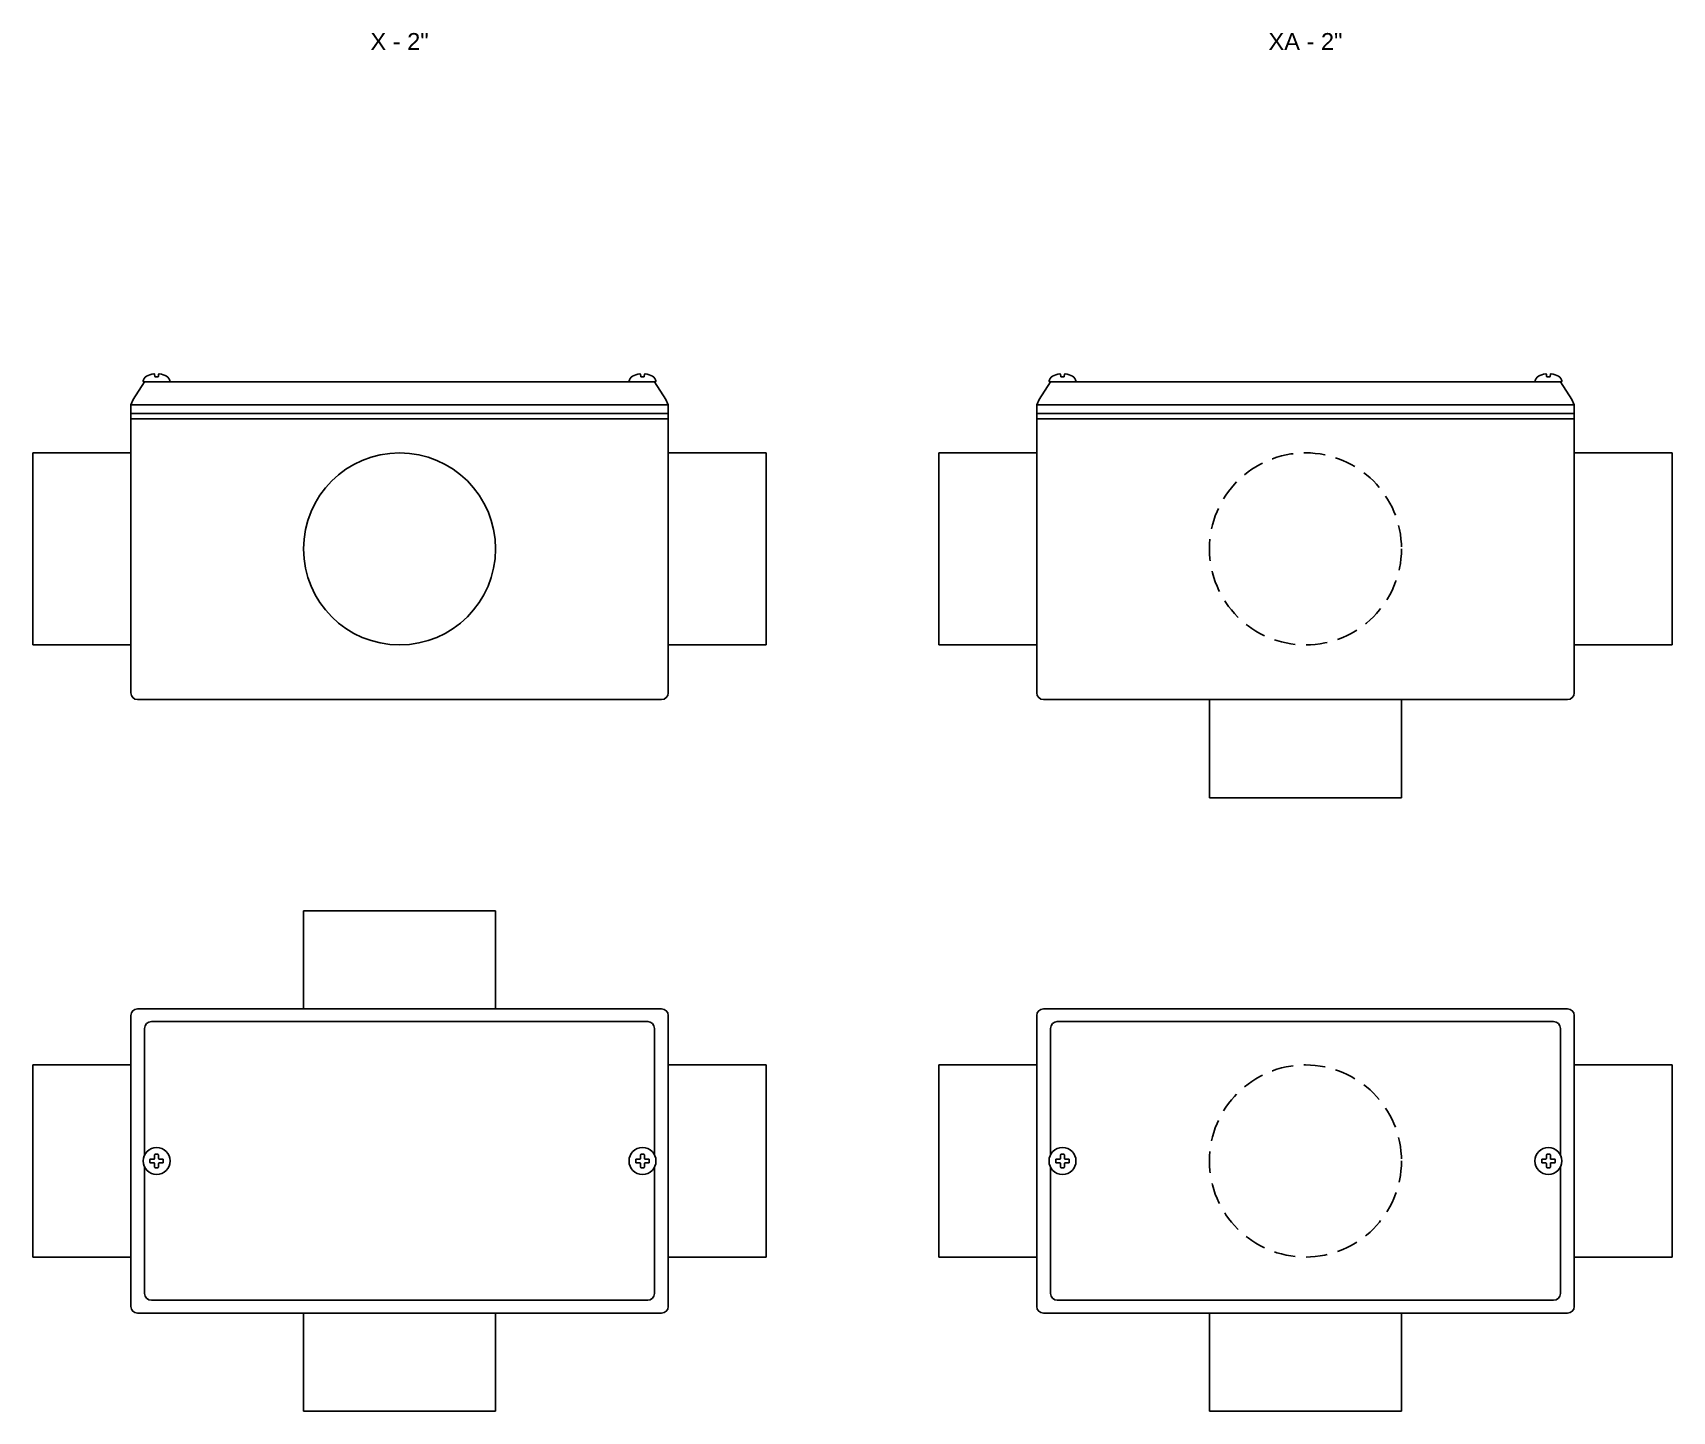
# Model space of a CAD drawing. Header units: millimetres. Extents: x -1637 to 3313, y 823 to 4086.
# Drawn here: x 2828.2 to 3313.2, y 823.4 to 1231 of the extents above; entities that cross this region are included whole.
import ezdxf
from ezdxf.enums import TextEntityAlignment as Align

# ---------------------------------------------------------------- set-up
doc = ezdxf.new("R2010")
doc.units = ezdxf.units.MM
doc.linetypes.add('HIDDEN', pattern=[9.525, 6.35, -3.175])
doc.layers.add('CONDULETE', color=8, linetype='Continuous')
doc.layers.add('FURO VASADO', color=251, linetype='HIDDEN')
doc.styles.get("Standard").update_dxf_attribs({"font": 'arial.ttf'})

msp = doc.modelspace()

# ---------------------------------------------------------------- texts
at = {"color": 1}
for s, p in [('X - 2"', (2936.74, 1228.45)), ('XA - 2"', (3204.74, 1228.45))]:
    msp.add_text(s, height=5, dxfattribs=at).set_placement(p, align=Align.MIDDLE)

# ---------------------------------------------------------------- linework, layer by layer
at = {"layer": 'CONDULETE'}
for p, q in [((2861.33, 1127.79), (2857.96, 1122.58)), ((2868.63, 1127.79), (2861.08, 1127.79)), ((2864.34, 1129.42), (2864.29, 1129.98)), ((2864.86, 1129.24), (2864.54, 1129.24)), ((2864.86, 1129.24), (2865.18, 1129.24)), ((2865.38, 1129.42), (2865.43, 1129.98)), ((2868.63, 1127.79), (3004.84, 1127.79)), ((3004.84, 1127.79), (3012.39, 1127.79)), ((3008.09, 1129.42), (3008.04, 1129.98)), ((3008.61, 1129.24), (3008.29, 1129.24)), ((3008.61, 1129.24), (3008.93, 1129.24)), ((3009.13, 1129.42), (3009.18, 1129.98)), ((3012.14, 1127.79), (3015.51, 1122.58)), ((3129.33, 1127.79), (3125.96, 1122.58)), ((3136.63, 1127.79), (3129.08, 1127.79)), ((3132.34, 1129.42), (3132.29, 1129.98)), ((3132.86, 1129.24), (3132.54, 1129.24)), ((3132.86, 1129.24), (3133.18, 1129.24)), ((3133.38, 1129.42), (3133.43, 1129.98)), ((3136.63, 1127.79), (3272.84, 1127.79)), ((3272.84, 1127.79), (3280.39, 1127.79)), ((3276.09, 1129.42), (3276.04, 1129.98)), ((3276.61, 1129.24), (3276.29, 1129.24)), ((3276.61, 1129.24), (3276.93, 1129.24)), ((3277.13, 1129.42), (3277.18, 1129.98)), ((3280.14, 1127.79), (3283.51, 1122.58)), ((2857.24, 1120.92), (2857.96, 1122.58)), ((2857.24, 1120.92), (2857.24, 1035.79)), ((2857.24, 1120.92), (3016.24, 1120.92)), ((3016.24, 1120.92), (3015.51, 1122.58)), ((3016.24, 1035.79), (3016.24, 1120.92)), ((3125.24, 1120.92), (3125.96, 1122.58)), ((3125.24, 1120.92), (3125.24, 1035.79)), ((3125.24, 1120.92), (3284.24, 1120.92)), ((3284.24, 1120.92), (3283.51, 1122.58)), ((3284.24, 1035.79), (3284.24, 1120.92)), ((2857.24, 1118.45), (3016.24, 1118.45)), ((2857.24, 1116.79), (3016.24, 1116.79)), ((3125.24, 1118.45), (3284.24, 1118.45)), ((3125.24, 1116.79), (3284.24, 1116.79)), ((2828.24, 1049.96), (2828.24, 1106.76)), ((2828.24, 1106.76), (2857.24, 1106.76)), ((3045.24, 1106.76), (3016.24, 1106.76)), ((3045.24, 1049.96), (3045.24, 1106.76)), ((3096.24, 1049.96), (3096.24, 1106.76)), ((3096.24, 1106.76), (3125.24, 1106.76)), ((3313.24, 1106.76), (3284.24, 1106.76)), ((3313.24, 1049.96), (3313.24, 1106.76)), ((2857.24, 1049.96), (2828.24, 1049.96)), ((3016.24, 1049.96), (3045.24, 1049.96)), ((3125.24, 1049.96), (3096.24, 1049.96)), ((3284.24, 1049.96), (3313.24, 1049.96)), ((2859.24, 1033.79), (3014.24, 1033.79)), ((3127.24, 1033.79), (3282.24, 1033.79)), ((3176.34, 1033.79), (3176.34, 1004.79)), ((3233.14, 1004.79), (3233.14, 1033.79)), ((3176.34, 1004.79), (3233.14, 1004.79)), ((2908.34, 942.35), (2908.34, 971.35)), ((2908.34, 971.35), (2965.14, 971.35)), ((2965.14, 971.35), (2965.14, 942.35)), ((2859.24, 942.35), (3014.24, 942.35)), ((3127.24, 942.35), (3282.24, 942.35)), ((2857.24, 940.35), (2857.24, 854.35)), ((2861.33, 936.56), (2861.33, 899.22)), ((2863.33, 938.56), (3010.14, 938.56)), ((3012.14, 936.56), (3012.14, 899.22)), ((3016.24, 940.35), (3016.24, 854.35)), ((3125.24, 940.35), (3125.24, 854.35)), ((3129.33, 936.56), (3129.33, 899.22)), ((3131.33, 938.56), (3278.14, 938.56)), ((3280.14, 936.56), (3280.14, 899.22)), ((3284.24, 940.35), (3284.24, 854.35)), ((2828.24, 868.95), (2828.24, 925.75)), ((2828.24, 925.75), (2857.24, 925.75)), ((3045.24, 925.75), (3016.24, 925.75)), ((3045.24, 868.95), (3045.24, 925.75)), ((3096.24, 868.95), (3096.24, 925.75)), ((3096.24, 925.75), (3125.24, 925.75)), ((3313.24, 925.75), (3284.24, 925.75)), ((3313.24, 868.95), (3313.24, 925.75)), ((2862.86, 897.35), (2862.86, 897.72)), ((2862.86, 897.35), (2862.86, 896.98)), ((2863.06, 897.92), (2864.13, 897.92)), ((2864.29, 899.15), (2864.29, 898.08)), ((2864.86, 899.35), (2864.49, 899.35)), ((2864.86, 899.35), (2865.23, 899.35)), ((2865.43, 899.15), (2865.43, 898.08)), ((2866.65, 897.92), (2865.59, 897.92)), ((2866.85, 897.35), (2866.85, 897.72)), ((2866.85, 897.35), (2866.85, 896.98)), ((3006.62, 897.35), (3006.62, 897.72)), ((3006.62, 897.35), (3006.62, 896.98)), ((3006.82, 897.92), (3007.88, 897.92)), ((3008.04, 899.15), (3008.04, 898.08)), ((3008.61, 899.35), (3008.24, 899.35)), ((3008.61, 899.35), (3008.98, 899.35)), ((3009.18, 899.15), (3009.18, 898.08)), ((3010.41, 897.92), (3009.34, 897.92)), ((3010.61, 897.35), (3010.61, 897.72)), ((3010.61, 897.35), (3010.61, 896.98)), ((3130.86, 897.35), (3130.86, 897.72)), ((3130.86, 897.35), (3130.86, 896.98)), ((3131.06, 897.92), (3132.13, 897.92)), ((3132.29, 899.15), (3132.29, 898.08)), ((3132.86, 899.35), (3132.49, 899.35)), ((3132.86, 899.35), (3133.23, 899.35)), ((3133.43, 899.15), (3133.43, 898.08)), ((3134.65, 897.92), (3133.59, 897.92)), ((3134.85, 897.35), (3134.85, 897.72)), ((3134.85, 897.35), (3134.85, 896.98)), ((3274.62, 897.35), (3274.62, 897.72)), ((3274.62, 897.35), (3274.62, 896.98)), ((3274.82, 897.92), (3275.88, 897.92)), ((3276.04, 899.15), (3276.04, 898.08)), ((3276.61, 899.35), (3276.24, 899.35)), ((3276.61, 899.35), (3276.98, 899.35)), ((3277.18, 899.15), (3277.18, 898.08)), ((3278.41, 897.92), (3277.34, 897.92)), ((3278.61, 897.35), (3278.61, 897.72)), ((3278.61, 897.35), (3278.61, 896.98)), ((2861.33, 895.49), (2861.33, 858.15)), ((2863.06, 896.78), (2864.13, 896.78)), ((2864.29, 895.56), (2864.29, 896.62)), ((2864.86, 895.36), (2864.49, 895.36)), ((2864.86, 895.36), (2865.23, 895.36)), ((2865.43, 895.56), (2865.43, 896.62)), ((2866.65, 896.78), (2865.59, 896.78)), ((3006.82, 896.78), (3007.88, 896.78)), ((3008.04, 895.56), (3008.04, 896.62)), ((3008.61, 895.36), (3008.24, 895.36)), ((3008.61, 895.36), (3008.98, 895.36)), ((3009.18, 895.56), (3009.18, 896.62)), ((3010.41, 896.78), (3009.34, 896.78)), ((3012.14, 895.49), (3012.14, 858.15)), ((3012.14, 893.49), (3012.14, 858.15)), ((3129.33, 895.49), (3129.33, 858.15)), ((3131.06, 896.78), (3132.13, 896.78)), ((3132.29, 895.56), (3132.29, 896.62)), ((3132.86, 895.36), (3132.49, 895.36)), ((3132.86, 895.36), (3133.23, 895.36)), ((3133.43, 895.56), (3133.43, 896.62)), ((3134.65, 896.78), (3133.59, 896.78)), ((3274.82, 896.78), (3275.88, 896.78)), ((3276.04, 895.56), (3276.04, 896.62)), ((3276.61, 895.36), (3276.24, 895.36)), ((3276.61, 895.36), (3276.98, 895.36)), ((3277.18, 895.56), (3277.18, 896.62)), ((3278.41, 896.78), (3277.34, 896.78)), ((3280.14, 895.49), (3280.14, 858.15)), ((3280.14, 893.49), (3280.14, 858.15)), ((2857.24, 868.95), (2828.24, 868.95)), ((3016.24, 868.95), (3045.24, 868.95)), ((3125.24, 868.95), (3096.24, 868.95)), ((3284.24, 868.95), (3313.24, 868.95)), ((2863.33, 856.15), (3010.14, 856.15)), ((3131.33, 856.15), (3278.14, 856.15)), ((2859.24, 852.35), (3014.24, 852.35)), ((2908.34, 852.35), (2908.34, 823.35)), ((2965.14, 823.35), (2965.14, 852.35)), ((3127.24, 852.35), (3282.24, 852.35)), ((3176.34, 852.35), (3176.34, 823.35)), ((3233.14, 823.35), (3233.14, 852.35)), ((2908.34, 823.35), (2965.14, 823.35)), ((3176.34, 823.35), (3233.14, 823.35))]:
    msp.add_line(p, q, dxfattribs=at)
for centre, radius in [((2936.74, 1078.36), 28.4), ((2864.86, 897.35), 3.99), ((3008.61, 897.35), 3.99), ((3132.86, 897.35), 3.99), ((3276.61, 897.35), 3.99)]:
    msp.add_circle(centre, radius, dxfattribs=at)
for centre, radius, start, end in [((2864.09, 1129.96), 0.2, 5.1527, 97.0004), ((2865.63, 1129.96), 0.2, 82.9996, 174.8473), ((3007.84, 1129.96), 0.2, 5.1527, 97.0004), ((3009.38, 1129.96), 0.2, 82.9996, 174.8473), ((3132.09, 1129.96), 0.2, 5.1527, 97.0004), ((3133.63, 1129.96), 0.2, 82.9996, 174.8473), ((3275.84, 1129.96), 0.2, 5.1527, 97.0004), ((3277.38, 1129.96), 0.2, 82.9996, 174.8473), ((2861.08, 1127.99), 0.2, 170.9615, 270), ((2864.54, 1129.44), 0.2, 185.1527, 270), ((2865.18, 1129.44), 0.2, 270, 354.8473), ((2868.63, 1127.99), 0.2, 270, 9.0385), ((3004.84, 1127.99), 0.2, 170.9615, 270), ((3008.29, 1129.44), 0.2, 185.1527, 270), ((3008.93, 1129.44), 0.2, 270, 354.8473), ((3012.39, 1127.99), 0.2, 270, 9.0385), ((3129.08, 1127.99), 0.2, 170.9615, 270), ((3132.54, 1129.44), 0.2, 185.1527, 270), ((3133.18, 1129.44), 0.2, 270, 354.8473), ((3136.63, 1127.99), 0.2, 270, 9.0385), ((3272.84, 1127.99), 0.2, 170.9615, 270), ((3276.29, 1129.44), 0.2, 185.1527, 270), ((3276.93, 1129.44), 0.2, 270, 354.8473), ((3280.39, 1127.99), 0.2, 270, 9.0385), ((2859.24, 1035.79), 2, 180, 270), ((3014.24, 1035.79), 2, 270, 0), ((3127.24, 1035.79), 2, 180, 270), ((3282.24, 1035.79), 2, 270, 0), ((2859.24, 940.35), 2, 90, 180), ((3014.24, 940.35), 2, 0, 90), ((3127.24, 940.35), 2, 90, 180), ((3282.24, 940.35), 2, 0, 90), ((2863.33, 936.56), 2, 90, 180), ((3010.14, 936.56), 2, 0, 90), ((3131.33, 936.56), 2, 90, 180), ((3278.14, 936.56), 2, 0, 90), ((2863.06, 897.72), 0.2, 90, 180), ((2864.13, 898.08), 0.16, 270, 0), ((2864.49, 899.15), 0.2, 90, 180), ((2865.23, 899.15), 0.2, 0, 90), ((2865.59, 898.08), 0.16, 180, 270), ((2866.65, 897.72), 0.2, 0, 90), ((3006.82, 897.72), 0.2, 90, 180), ((3007.88, 898.08), 0.16, 270, 0), ((3008.24, 899.15), 0.2, 90, 180), ((3008.98, 899.15), 0.2, 0, 90), ((3009.34, 898.08), 0.16, 180, 270), ((3010.41, 897.72), 0.2, 0, 90), ((3131.06, 897.72), 0.2, 90, 180), ((3132.13, 898.08), 0.16, 270, 0), ((3132.49, 899.15), 0.2, 90, 180), ((3133.23, 899.15), 0.2, 0, 90), ((3133.59, 898.08), 0.16, 180, 270), ((3134.65, 897.72), 0.2, 0, 90), ((3274.82, 897.72), 0.2, 90, 180), ((3275.88, 898.08), 0.16, 270, 0), ((3276.24, 899.15), 0.2, 90, 180), ((3276.98, 899.15), 0.2, 0, 90), ((3277.34, 898.08), 0.16, 180, 270), ((3278.41, 897.72), 0.2, 0, 90), ((2863.06, 896.98), 0.2, 180, 270), ((2864.13, 896.62), 0.16, 0, 90), ((2864.49, 895.56), 0.2, 180, 270), ((2865.23, 895.56), 0.2, 270, 0), ((2865.59, 896.62), 0.16, 90, 180), ((2866.65, 896.98), 0.2, 270, 0), ((3006.82, 896.98), 0.2, 180, 270), ((3007.88, 896.62), 0.16, 0, 90), ((3008.24, 895.56), 0.2, 180, 270), ((3008.98, 895.56), 0.2, 270, 0), ((3009.34, 896.62), 0.16, 90, 180), ((3010.41, 896.98), 0.2, 270, 0), ((3131.06, 896.98), 0.2, 180, 270), ((3132.13, 896.62), 0.16, 0, 90), ((3132.49, 895.56), 0.2, 180, 270), ((3133.23, 895.56), 0.2, 270, 0), ((3133.59, 896.62), 0.16, 90, 180), ((3134.65, 896.98), 0.2, 270, 0), ((3274.82, 896.98), 0.2, 180, 270), ((3275.88, 896.62), 0.16, 0, 90), ((3276.24, 895.56), 0.2, 180, 270), ((3276.98, 895.56), 0.2, 270, 0), ((3277.34, 896.62), 0.16, 90, 180), ((3278.41, 896.98), 0.2, 270, 0), ((2859.24, 854.35), 2, 180, 270), ((2863.33, 858.15), 2, 180, 270), ((3010.14, 858.15), 2, 270, 0), ((3014.24, 854.35), 2, 270, 0), ((3127.24, 854.35), 2, 180, 270), ((3131.33, 858.15), 2, 180, 270), ((3278.14, 858.15), 2, 270, 0), ((3282.24, 854.35), 2, 270, 0)]:
    msp.add_arc(centre, radius, start, end, dxfattribs=at)
for centre, start_param, end_param in [((2864.86, 1127.79), 1.770953, 3.045608), ((2864.86, 1127.79), 0.095985, 1.37064), ((3132.86, 1127.79), 1.770953, 3.045608), ((3132.86, 1127.79), 0.095985, 1.37064)]:
    msp.add_ellipse(centre, major_axis=(3.99, 0), ratio=0.605263, start_param=start_param, end_param=end_param, dxfattribs=at)
at = {"layer": 'CONDULETE', "extrusion": (0, 0, -1)}
for centre, start_param, end_param in [((3008.61, 1127.79), 0.095985, 1.37064), ((3008.61, 1127.79), 1.770953, 3.045608), ((3276.61, 1127.79), 0.095985, 1.37064), ((3276.61, 1127.79), 1.770953, 3.045608)]:
    msp.add_ellipse(centre, major_axis=(-3.99, 0), ratio=0.605263, start_param=start_param, end_param=end_param, dxfattribs=at)
at = {"layer": 'FURO VASADO'}
msp.add_circle((3204.74, 1078.36), 28.4, dxfattribs=at)
at = {"layer": 'FURO VASADO', "linetype": 'HIDDEN'}
msp.add_circle((3204.74, 897.35), 28.4, dxfattribs=at)

msp.set_redraw_order([(e.dxf.handle, doc.entitydb.next_handle()) for e in msp.query("TEXT MTEXT ATTDEF DIMENSION ARC_DIMENSION")])  # texts and dimensions are drawn at this point

doc.saveas('drawing.dxf')
